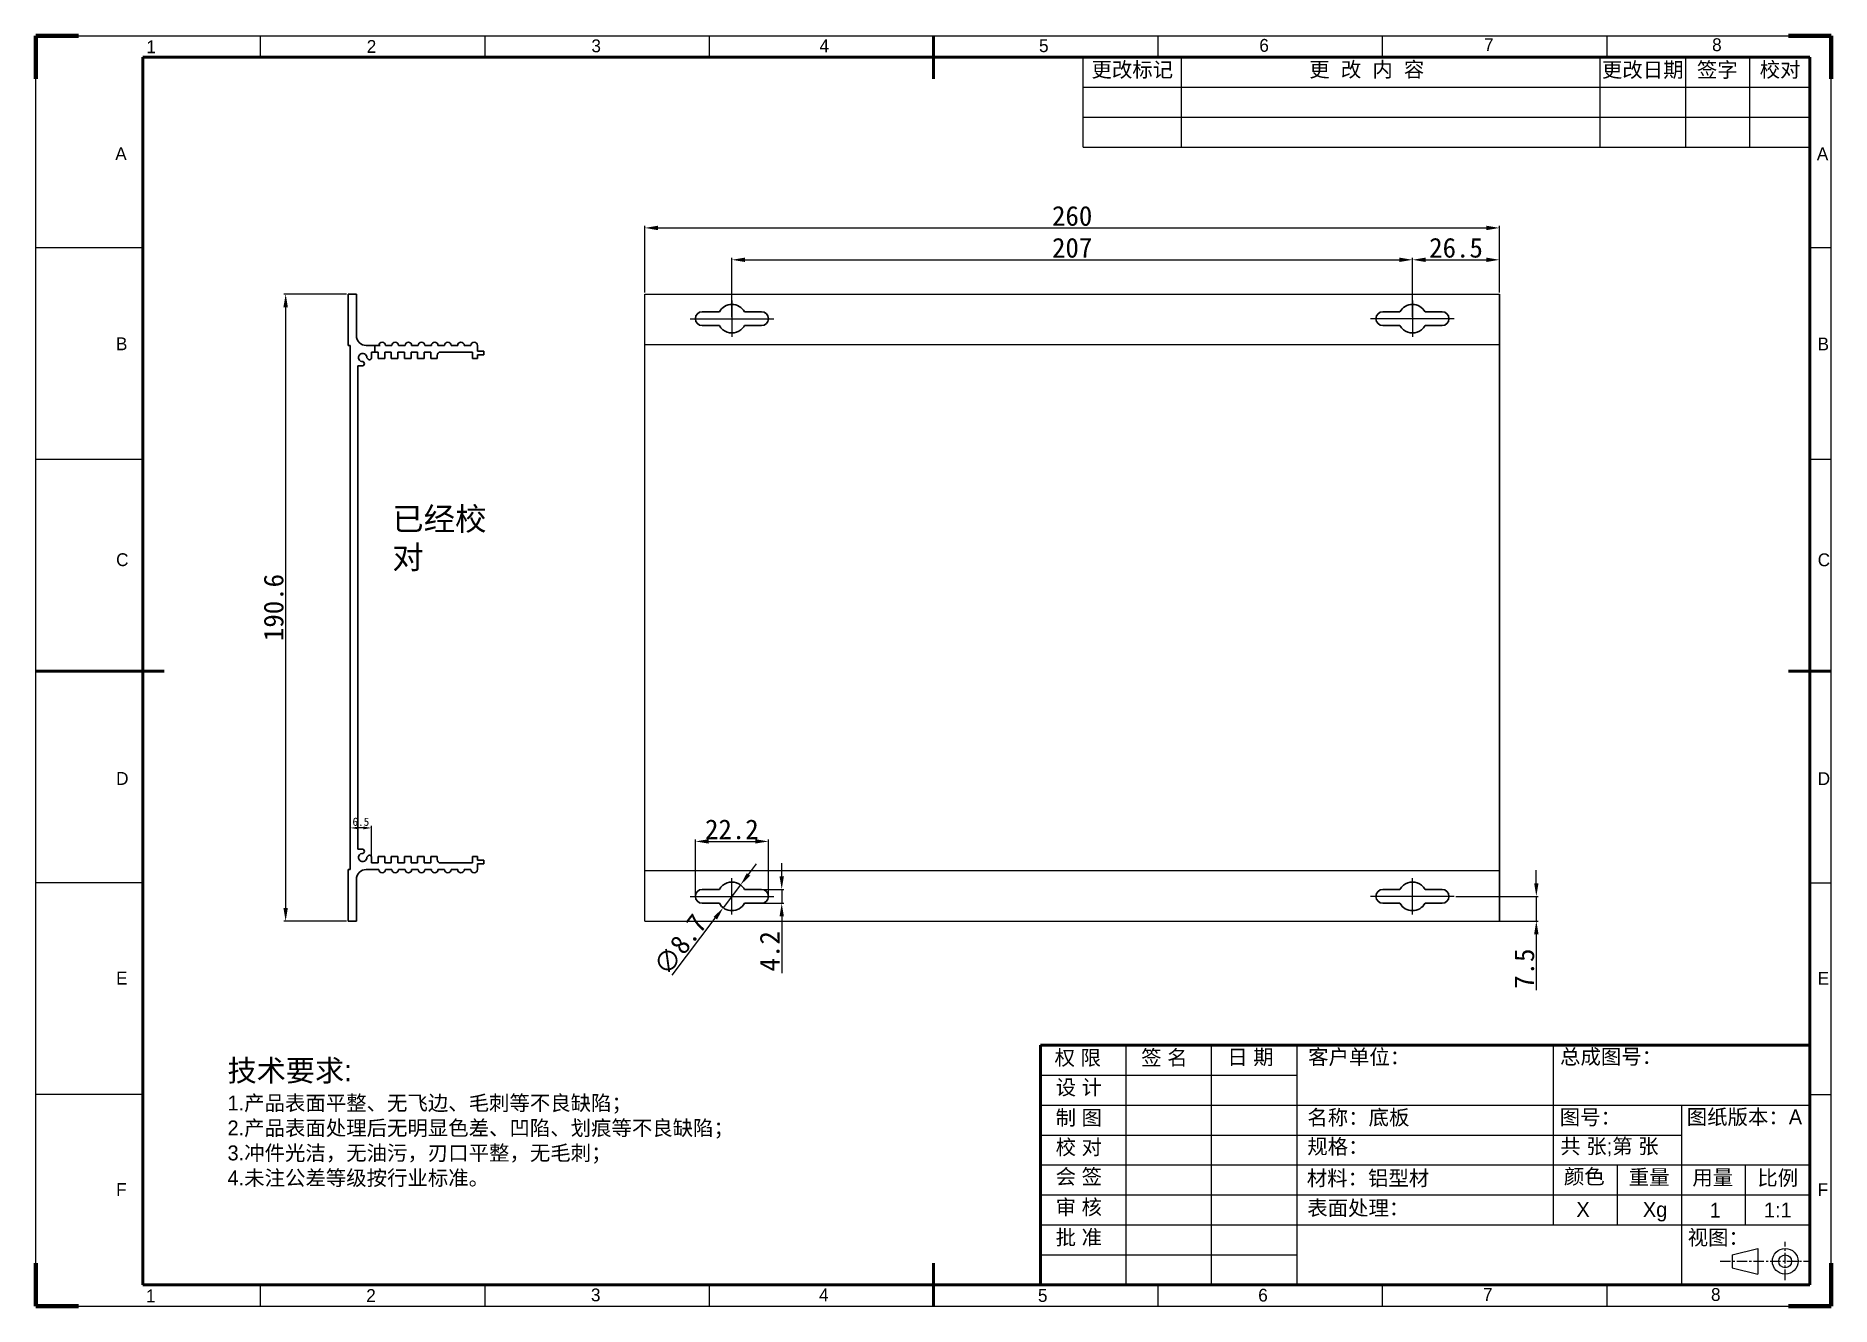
# Model space of a CAD drawing. Header units: millimetres. Extents: x 2638 to 4446, y 961 to 1347.
# Drawn here: x 2638 to 3184, y 961 to 1347 of the extents above; entities that cross this region are included whole.
import ezdxf

# ---------------------------------------------------------------- set-up
doc = ezdxf.new("R2010")
doc.units = ezdxf.units.MM
doc.linetypes.add('CENTER', pattern=[50.8, 31.75, -6.35, 6.35, -6.35])
for name, color, linetype, lineweight in [('中心线', 1, 'CENTER', 25), ('中心线层', 1, 'CENTER', 18), ('图框层', 7, 'Continuous', 18), ('注记层', 7, 'Continuous', 18), ('绘图层', 7, 'Continuous', 30)]:
    doc.layers.add(name, color=color, linetype=linetype, lineweight=lineweight)
doc.styles.get("Standard").update_dxf_attribs({"font": 'SimSun.ttf'})
doc.dimstyles.new('ISO-25', dxfattribs={"dimtxt": 2.5, "dimasz": 2.5, "dimexe": 0.6, "dimexo": 0.5, "dimtad": 1, "dimdsep": 46, "dimtxsty": 'Standard', "dimcen": 2.5, "dimclrd": 1, "dimclre": 1, "dimadec": 0, "dimazin": 0, "dimtfac": 1, "dimtmove": 0, "dimatfit": 3, "dimfxl": 1, "dimarcsym": 0})

msp = doc.modelspace()

# ---------------------------------------------------------------- texts
at = {"insert": (2746.438, 1203.914), "char_height": 2.5, "width": 29.19218, "attachment_point": 1}
msp.add_mtext('{\\H2.8x;已经校对}', dxfattribs=at)
at = {"layer": '注记层', "attachment_point": 1}
for s, insert, char_height, width in [('{\\fﾷￂￋￎ_GB2312|b0|i0|c134|p49;5}', (2943.141, 1346.206), 3.9, 32.19724), ('{\\fﾷￂￋￎ_GB2312|b0|i0|c134|p49;6}', (3010.143, 1346.309), 3.9, 32.19724), ('{\\fﾷￂￋￎ_GB2312|b0|i0|c134|p49;7}', (3078.49, 1346.5), 3.9, 32.19724), ('{\\fﾷￂￋￎ_GB2312|b0|i0|c134|p49;8}', (3147.853, 1346.5), 3.9, 32.19724), ('{\\fﾷￂￋￎ_GB2312|b0|i0|c134|p49;更改标记}', (2959.1, 1339.242), 4.55, 32.19724), ('{\\fﾷￂￋￎ_GB2312|b0|i0|c134|p49;更  改  内  容}', (3025.334, 1339.306), 4.55, 91.76091), ('{\\fﾷￂￋￎ_GB2312|b0|i0|c134|p49;更改日期}', (3114.346, 1339.208), 4.55, 32.19724), ('{\\fﾷￂￋￎ_GB2312|b0|i0|c134|p49;签字}', (3143.239, 1339.188), 4.55, 32.19724), ('{\\fSimSun|b0|i0|c134|p54;校对}', (3162.325, 1339.235), 4.55, 32.19724), ('{\\fﾷￂￋￎ_GB2312|b0|i0|c134|p49;权 限}', (2947.871, 1038.897), 4.55, 23.86273), ('{\\fﾷￂￋￎ_GB2312|b0|i0|c134|p49;签 名}', (2974.212, 1038.923), 4.55, 23.86273), ('{\\fﾷￂￋￎ_GB2312|b0|i0|c134|p49;日 期}', (3000.392, 1039.094), 4.55, 23.86273), ('客户单位：', (3024.991, 1039.134), 4.55, 80.94095), ('总成图号：', (3101.6, 1039.226), 4.55, 112.2671), ('{\\fﾷￂￋￎ_GB2312|b0|i0|c134|p49;设 计}', (2948.186, 1029.888), 4.55, 23.86273), ('{\\fﾷￂￋￎ_GB2312|b0|i0|c134|p49;制 图}', (2948.186, 1020.678), 4.55, 23.86273), ('名称：{\\fSimSun|b0|i0|c134|p54;底板}', (3024.753, 1020.749), 4.55, 64.07556), ('{\\fﾷￂￋￎ_GB2312|b0|i0|c134|p49;图号：}', (3101.508, 1020.814), 4.55, 34.27961), ('{\\fﾷￂￋￎ_GB2312|b0|i0|c134|p49;图纸版本：\\f@ﾷￂￋￎ_GB2312|b0|i0|c134|p49;A}', (3140.135, 1020.896), 4.55, 44.31598), ('{\\fﾷￂￋￎ_GB2312|b0|i0|c134|p49;校 对}', (2948.186, 1011.715), 4.55, 23.86273), ('规格：', (3024.731, 1011.917), 4.55, 64.07556), ('{\\fﾷￂￋￎ_GB2312|b0|i0|c134|p49;共 张;第 张}', (3101.685, 1011.997), 4.55, 51.53524), ('{\\fﾷￂￋￎ_GB2312|b0|i0|c134|p49;会 签}', (2948.186, 1002.754), 4.55, 23.86273), ('{\\fSimSun|b0|i0|c134|p2;材料：铝型材}', (3024.578, 1002.301), 4.55, 74.9644), ('{\\fﾷￂￋￎ_GB2312|b0|i0|c134|p49;颜色}', (3102.767, 1002.79), 4.55, 34.27961), ('{\\fﾷￂￋￎ_GB2312|b0|i0|c134|p49;重量}', (3122.496, 1002.573), 4.55, 34.27961), ('{\\fﾷￂￋￎ_GB2312|b0|i0|c134|p49;用量}', (3141.838, 1002.49), 4.55, 34.27961), ('{\\fﾷￂￋￎ_GB2312|b0|i0|c134|p49;比例}', (3161.604, 1002.36), 4.55, 34.27961), ('{\\fﾷￂￋￎ_GB2312|b0|i0|c134|p49;审 核}', (2948.186, 993.477), 4.55, 23.86273), ('表面处理：', (3024.716, 993.229), 4.55, 136.1492), ('{\\f@ﾷￂￋￎ_GB2312|b0|i0|c134|p49;X}', (3106.577, 992.767), 4.55, 34.27961), ('{\\f@ﾷￂￋￎ_GB2312|b0|i0|c134|p49;Xg}', (3126.783, 992.749), 4.55, 34.27961), ('{\\fﾷￂￋￎ_GB2312|b0|i0|c134|p49;1}', (3147.111, 992.53), 4.55, 34.27961), ('{\\fﾷￂￋￎ_GB2312|b0|i0|c134|p49;1:1}', (3163.606, 992.601), 4.55, 34.27961), ('{\\fﾷￂￋￎ_GB2312|b0|i0|c134|p49;批 准}', (2948.186, 984.281), 4.55, 23.86273), ('{\\fﾷￂￋￎ_GB2312|b0|i0|c134|p49;视图：}', (3140.413, 984.263), 4.55, 34.27961), ('{\\fﾷￂￋￎ_GB2312|b0|i0|c134|p49;6}', (3009.811, 966.402), 3.9, 32.19724), ('{\\fﾷￂￋￎ_GB2312|b0|i0|c134|p49;7}', (3078.157, 966.593), 3.9, 32.19724), ('{\\fﾷￂￋￎ_GB2312|b0|i0|c134|p49;8}', (3147.52, 966.593), 3.9, 32.19724), ('{\\fﾷￂￋￎ_GB2312|b0|i0|c134|p49;5}', (2942.808, 966.298), 3.9, 32.19724)]:
    msp.add_mtext(s, dxfattribs=dict(at, insert=insert, char_height=char_height, width=width))
at = {"layer": '注记层', "lineweight": 18, "insert": (2696.32, 1035.961), "char_height": 6.5, "width": 198.74868, "attachment_point": 1}
msp.add_mtext('{\\fﾷￂￋￎ_GB2312|b0|i0|c134|p49;技术要求:\\P\\H0.7x;1.产品表面平整、无飞边、毛刺等不良缺陷；\\P2.产品表面处理后无明显色差、凹陷、划痕等不良缺陷；\\P3.冲件光洁，无油污，刃口平整，无毛刺；\\P4.未注公差等级按行业标准。}', dxfattribs=at)

# ---------------------------------------------------------------- blocks, each defined once
blk = doc.blocks.new('12121')
at = {"layer": '注记层', "char_height": 3, "width": 24.7671, "attachment_point": 1}
for s, insert in [('{\\fﾷￂￋￎ_GB2312|b0|i0|c134|p49;A}', (511.03, 424.1)), ('{\\fﾷￂￋￎ_GB2312|b0|i0|c134|p49;B}', (511.2, 379.65)), ('{\\fﾷￂￋￎ_GB2312|b0|i0|c134|p49;C}', (511.23, 329.17)), ('{\\fﾷￂￋￎ_GB2312|b0|i0|c134|p49;D}', (511.23, 278.01)), ('{\\fﾷￂￋￎ_GB2312|b0|i0|c134|p49;E}', (511.23, 231.32)), ('{\\fﾷￂￋￎ_GB2312|b0|i0|c134|p49;F}', (511.23, 181.89))]:
    blk.add_mtext(s, dxfattribs=dict(at, insert=insert))
blk = doc.blocks.new('1DF')
at = {"layer": '注记层', "char_height": 3, "width": 24.7671, "attachment_point": 1}
for s, insert in [('{\\fﾷￂￋￎ_GB2312|b0|i0|c134|p49;1}', (518.32, 449.1)), ('{\\fﾷￂￋￎ_GB2312|b0|i0|c134|p49;2}', (569.86, 449.18)), ('{\\fﾷￂￋￎ_GB2312|b0|i0|c134|p49;3}', (622.43, 449.33)), ('{\\fﾷￂￋￎ_GB2312|b0|i0|c134|p49;4}', (675.79, 449.33))]:
    blk.add_mtext(s, dxfattribs=dict(at, insert=insert))
blk = doc.blocks.new('*D4')
at = {"color": 1, "lineweight": -2}
for p, q in [((3056.72, 1261.77), (3056.72, 1279.77)), ((3060.72, 1279.17), (3079.22, 1279.17)), ((3083.22, 1269.27), (3083.22, 1279.77))]:
    blk.add_line(p, q, dxfattribs=at)
at = {"color": 1}
for points in [[(3060.72, 1279.83), (3060.72, 1278.5), (3056.72, 1279.17)], [(3079.22, 1279.83), (3079.22, 1278.5), (3083.22, 1279.17)]]:
    blk.add_solid(points, dxfattribs=at)
at = {"layer": 'Defpoints', "color": 0}
for p in [(3083.22, 1279.17), (3083.22, 1268.77), (3056.72, 1261.27)]:
    blk.add_point(p, dxfattribs=at)
at = {"color": 0, "insert": (3069.97, 1282.79), "char_height": 6, "attachment_point": 5}
blk.add_mtext('26.5', dxfattribs=at)
blk = doc.blocks.new('*D5')
at = {"color": 1, "lineweight": -2}
for p, q in [((2849.72, 1261.77), (2849.72, 1279.77)), ((2853.72, 1279.17), (3052.72, 1279.17)), ((3056.72, 1261.77), (3056.72, 1279.77))]:
    blk.add_line(p, q, dxfattribs=at)
at = {"color": 1}
for points in [[(2853.72, 1279.83), (2853.72, 1278.5), (2849.72, 1279.17)], [(3052.72, 1279.83), (3052.72, 1278.5), (3056.72, 1279.17)]]:
    blk.add_solid(points, dxfattribs=at)
at = {"layer": 'Defpoints', "color": 0}
for p in [(3056.72, 1279.17), (2849.72, 1261.27), (3056.72, 1261.27)]:
    blk.add_point(p, dxfattribs=at)
at = {"color": 0, "insert": (2953.22, 1282.79), "char_height": 6, "attachment_point": 5}
blk.add_mtext('207', dxfattribs=at)
blk = doc.blocks.new('*D6')
at = {"color": 1, "lineweight": -2}
for p, q in [((3094.39, 1089.67), (3094.39, 1093.67)), ((3069.94, 1085.67), (3094.99, 1085.67)), ((3094.39, 1085.67), (3094.39, 1078.17)), ((3082.22, 1078.17), (3094.99, 1078.17)), ((3094.39, 1074.17), (3094.39, 1057.19))]:
    blk.add_line(p, q, dxfattribs=at)
at = {"color": 1}
for points in [[(3093.72, 1089.67), (3095.06, 1089.67), (3094.39, 1085.67)], [(3093.72, 1074.17), (3095.06, 1074.17), (3094.39, 1078.17)]]:
    blk.add_solid(points, dxfattribs=at)
at = {"layer": 'Defpoints', "color": 0}
for p in [(3069.44, 1085.67), (3081.72, 1078.17), (3094.39, 1078.17)]:
    blk.add_point(p, dxfattribs=at)
at = {"color": 0, "insert": (3090.77, 1063.68), "char_height": 6, "attachment_point": 5, "rotation": 90}
blk.add_mtext('7.5', dxfattribs=at)
blk = doc.blocks.new('*D12')
at = {"color": 1, "lineweight": -2}
for p, q in [((2838.62, 1086.17), (2838.62, 1102.97)), ((2860.82, 1086.17), (2860.82, 1102.97)), ((2842.62, 1102.37), (2856.82, 1102.37))]:
    blk.add_line(p, q, dxfattribs=at)
at = {"color": 1}
for points in [[(2842.62, 1103.04), (2842.62, 1101.71), (2838.62, 1102.37)], [(2856.82, 1103.04), (2856.82, 1101.71), (2860.82, 1102.37)]]:
    blk.add_solid(points, dxfattribs=at)
at = {"layer": 'Defpoints', "color": 0}
for p in [(2860.82, 1102.37), (2838.62, 1085.67), (2860.82, 1085.67)]:
    blk.add_point(p, dxfattribs=at)
at = {"color": 0, "insert": (2849.72, 1106), "char_height": 6, "attachment_point": 5}
blk.add_mtext('22.2', dxfattribs=at)
blk = doc.blocks.new('*D13')
at = {"color": 1, "lineweight": -2}
for p, q in [((2864.88, 1091.77), (2864.88, 1095.77)), ((2859.22, 1087.77), (2865.48, 1087.77)), ((2864.88, 1087.77), (2864.88, 1083.57)), ((2857.87, 1083.57), (2865.48, 1083.57)), ((2864.88, 1079.57), (2864.88, 1062.36))]:
    blk.add_line(p, q, dxfattribs=at)
at = {"color": 1}
for points in [[(2864.21, 1091.77), (2865.55, 1091.77), (2864.88, 1087.77)], [(2864.21, 1079.57), (2865.55, 1079.57), (2864.88, 1083.57)]]:
    blk.add_solid(points, dxfattribs=at)
at = {"layer": 'Defpoints', "color": 0}
for p in [(2858.72, 1087.77), (2857.37, 1083.57), (2864.88, 1083.57)]:
    blk.add_point(p, dxfattribs=at)
at = {"color": 0, "insert": (2861.26, 1068.97), "char_height": 6, "attachment_point": 5, "rotation": 90}
blk.add_mtext('4.2', dxfattribs=at)
blk = doc.blocks.new('*D14')
at = {"color": 1, "lineweight": -2}
for p, q in [((2854.77, 1092.32), (2857.19, 1095.51)), ((2852.35, 1089.14), (2847.09, 1082.21)), ((2831.53, 1061.71), (2844.67, 1079.02))]:
    blk.add_line(p, q, dxfattribs=at)
at = {"color": 1}
for points in [[(2854.24, 1092.73), (2855.3, 1091.92), (2852.35, 1089.14)], [(2844.14, 1079.43), (2845.21, 1078.62), (2847.09, 1082.21)]]:
    blk.add_solid(points, dxfattribs=at)
at = {"layer": 'Defpoints', "color": 0}
for p in [(2852.35, 1089.14), (2847.09, 1082.21)]:
    blk.add_point(p, dxfattribs=at)
at = {"color": 0, "insert": (2834, 1070.96), "char_height": 6, "attachment_point": 5, "rotation": 52.7902}
blk.add_mtext('∅8.7', dxfattribs=at)
blk = doc.blocks.new('*D15')
at = {"color": 1, "lineweight": -2}
for p, q in [((2823.22, 1269.27), (2823.22, 1289.46)), ((2827.22, 1288.86), (3079.22, 1288.86)), ((3083.22, 1269.27), (3083.22, 1289.46))]:
    blk.add_line(p, q, dxfattribs=at)
at = {"color": 1}
for points in [[(2827.22, 1289.53), (2827.22, 1288.19), (2823.22, 1288.86)], [(3079.22, 1289.53), (3079.22, 1288.19), (3083.22, 1288.86)]]:
    blk.add_solid(points, dxfattribs=at)
at = {"layer": 'Defpoints', "color": 0}
for p in [(3083.22, 1288.86), (2823.22, 1268.77), (3083.22, 1268.77)]:
    blk.add_point(p, dxfattribs=at)
at = {"color": 0, "insert": (2953.22, 1292.48), "char_height": 6, "attachment_point": 5}
blk.add_mtext('260', dxfattribs=at)
blk = doc.blocks.new('*D17')
at = {"color": 1, "lineweight": -2}
for p, q in [((2732.53, 1268.77), (2713.4, 1268.77)), ((2714, 1264.77), (2714, 1082.17)), ((2732.53, 1078.17), (2713.4, 1078.17))]:
    blk.add_line(p, q, dxfattribs=at)
at = {"color": 1}
for points in [[(2713.33, 1264.77), (2714.67, 1264.77), (2714, 1268.77)], [(2713.33, 1082.17), (2714.67, 1082.17), (2714, 1078.17)]]:
    blk.add_solid(points, dxfattribs=at)
at = {"layer": 'Defpoints', "color": 0}
for p in [(2733.03, 1268.77), (2714, 1078.17), (2733.03, 1078.17)]:
    blk.add_point(p, dxfattribs=at)
at = {"color": 0, "insert": (2710.37, 1173.47), "char_height": 6, "attachment_point": 5, "rotation": 90}
blk.add_mtext('190.6', dxfattribs=at)
blk = doc.blocks.new('*D40')
at = {"color": 1, "lineweight": -2}
for p, q in [((2733.63, 1099.08), (2733.63, 1107.07)), ((2737.63, 1106.47), (2736.13, 1106.47)), ((2740.13, 1097.21), (2740.13, 1107.07))]:
    blk.add_line(p, q, dxfattribs=at)
at = {"color": 1}
for points in [[(2736.13, 1106.88), (2736.13, 1106.05), (2733.63, 1106.47)], [(2737.63, 1106.88), (2737.63, 1106.05), (2740.13, 1106.47)]]:
    blk.add_solid(points, dxfattribs=at)
at = {"layer": 'Defpoints', "color": 0}
for p in [(2733.63, 1106.47), (2733.63, 1098.58), (2740.13, 1096.71)]:
    blk.add_point(p, dxfattribs=at)
at = {"color": 0, "insert": (2736.88, 1108.34), "char_height": 2.5, "attachment_point": 5}
blk.add_mtext('6.5', dxfattribs=at)

# ---------------------------------------------------------------- dimensions: what is measured, and where the dimension line sits
for base, p1, p2, picture, middle in [((3083.224, 1288.859), (2823.224, 1268.774), (3083.224, 1268.774), '*D15', (2953.224, 1292.484)), ((3056.724, 1279.166), (2849.724, 1261.274), (3056.724, 1261.274), '*D5', (2953.224, 1282.791)), ((3083.224, 1279.166), (3056.724, 1261.274), (3083.224, 1268.774), '*D4', (3069.974, 1282.791)), ((2860.824, 1102.374), (2838.624, 1085.674), (2860.824, 1085.674), '*D12', (2849.724, 1105.999))]:
    dim = msp.add_linear_dim(base=base, p1=p1, p2=p2, dimstyle='ISO-25', override={"dimtxt": 6, "dimasz": 4})
    dim.commit()
    dim.dimension.update_dxf_attribs({"geometry": picture, "text_midpoint": middle})
for base, p1, p2, picture, middle in [((2713.999, 1078.174), (2733.028, 1268.774), (2733.028, 1078.174), '*D17', (2710.374, 1173.474)), ((2864.881, 1083.574), (2858.724, 1087.774), (2857.367, 1083.574), '*D13', (2861.256, 1068.965)), ((3094.391, 1078.174), (3069.444, 1085.674), (3081.724, 1078.174), '*D6', (3090.766, 1063.682))]:
    dim = msp.add_linear_dim(base=base, p1=p1, p2=p2, angle=90, dimstyle='ISO-25', override={"dimtxt": 6, "dimasz": 4})
    dim.commit()
    dim.dimension.update_dxf_attribs({"geometry": picture, "text_midpoint": middle})
dim = msp.add_linear_dim(base=(2733.628, 1106.467), p1=(2740.128, 1096.709), p2=(2733.628, 1098.578), dimstyle='ISO-25')
dim.commit()
dim.dimension.update_dxf_attribs({"geometry": '*D40', "text_midpoint": (2736.878, 1108.342)})
dim = msp.add_diameter_dim_2p(p1=(2852.355, 1089.138), p2=(2847.094, 1082.209), dimstyle='ISO-25', override={"dimtxt": 6, "dimasz": 4})
dim.commit()
dim.dimension.update_dxf_attribs({"geometry": '*D14', "text_midpoint": (2834.004, 1070.965)})

# ---------------------------------------------------------------- linework, layer by layer
for p, q in [((2823.224, 1268.774), (3083.224, 1268.774)), ((2823.224, 1078.174), (2823.224, 1268.774)), ((3083.224, 1268.774), (3083.224, 1078.174)), ((3083.224, 1078.174), (3083.224, 1268.774)), ((2823.224, 1253.424), (3083.224, 1253.424)), ((2823.224, 1093.524), (3083.224, 1093.524)), ((2823.224, 1078.174), (3083.224, 1078.174))]:
    msp.add_line(p, q)
at = {"layer": '中心线'}
for p, q in [((2849.724, 1266.824), (2849.724, 1255.724)), ((3056.724, 1266.824), (3056.724, 1255.724)), ((2837.005, 1261.274), (2862.444, 1261.274)), ((3069.444, 1261.274), (3044.005, 1261.274)), ((2849.724, 1080.124), (2849.724, 1091.224)), ((3056.724, 1080.124), (3056.724, 1091.224)), ((2837.005, 1085.674), (2862.444, 1085.674)), ((3069.444, 1085.674), (3044.005, 1085.674))]:
    msp.add_line(p, q, dxfattribs=at)
at = {"layer": '中心线层', "ltscale": 0.1}
for p, q in [((3170.08, 969.035), (3170.08, 980.63)), ((3150.281, 974.743), (3177.148, 974.743))]:
    msp.add_line(p, q, dxfattribs=at)
at = {"layer": '图框层', "lineweight": 18}
for p, q in [((2638.043, 961.124), (2638.043, 1347.224)), ((2638.043, 1347.224), (3184.043, 1347.224)), ((2774.543, 1347.224), (2774.543, 1340.724)), ((3184.043, 961.124), (3184.043, 1347.224)), ((3021.543, 1013.124), (3099.543, 1013.124)), ((3099.543, 1013.124), (3138.543, 1013.124)), ((3021.543, 994.924), (3099.543, 994.924)), ((2774.543, 967.624), (2774.543, 961.124)), ((2638.043, 961.124), (3184.043, 961.124))]:
    msp.add_line(p, q, dxfattribs=at)
at = {"layer": '图框层', "lineweight": 100}
for p, q in [((2638.043, 1347.224), (2651.043, 1347.224)), ((2638.043, 1347.224), (2638.043, 1334.224)), ((3184.043, 1347.224), (3171.043, 1347.224)), ((3184.043, 1347.224), (3184.043, 1334.224)), ((2638.043, 961.124), (2638.043, 974.124)), ((3184.043, 961.124), (3184.043, 974.124)), ((2638.043, 961.124), (2651.043, 961.124)), ((3184.043, 961.124), (3171.043, 961.124))]:
    msp.add_line(p, q, dxfattribs=at)
at = {"layer": '图框层'}
for p, q in [((2706.293, 1347.224), (2706.293, 1340.724)), ((2842.793, 1347.224), (2842.793, 1340.724)), ((2979.293, 1347.224), (2979.293, 1340.724)), ((3047.543, 1347.224), (3047.543, 1340.724)), ((3115.793, 1347.224), (3115.793, 1340.724)), ((2956.543, 1313.424), (2956.543, 1340.724)), ((2986.443, 1313.424), (2986.443, 1340.724)), ((3113.843, 1313.424), (3113.843, 1340.724)), ((3139.843, 1313.424), (3139.843, 1340.724)), ((3159.343, 1313.424), (3159.343, 1340.724)), ((2956.543, 1331.624), (3177.543, 1331.624)), ((2956.543, 1322.524), (3177.543, 1322.524)), ((2956.543, 1313.424), (3177.543, 1313.424)), ((2638.043, 1282.874), (2670.543, 1282.874)), ((3177.543, 1282.874), (3184.043, 1282.874)), ((2638.043, 1218.524), (2670.543, 1218.524)), ((3177.543, 1218.524), (3184.043, 1218.524)), ((2670.543, 1089.824), (2638.043, 1089.824)), ((3177.543, 1089.824), (3184.043, 1089.824)), ((2969.543, 1040.424), (2969.543, 967.624)), ((2995.543, 1040.424), (2995.543, 967.624)), ((3021.543, 1040.424), (3021.543, 967.624)), ((3099.543, 1040.424), (3099.543, 985.824)), ((3177.543, 1040.424), (3177.543, 967.624)), ((2943.543, 1031.324), (3021.543, 1031.324)), ((2670.543, 1025.474), (2638.043, 1025.474)), ((2943.543, 1022.224), (3021.543, 1022.224)), ((2943.543, 1022.224), (3177.543, 1022.224)), ((3138.543, 1022.224), (3138.543, 967.624)), ((3177.543, 1025.474), (3184.043, 1025.474)), ((2943.543, 1013.124), (3021.543, 1013.124)), ((2943.543, 1004.024), (3021.543, 1004.024)), ((2943.543, 1004.024), (3177.543, 1004.024)), ((3119.043, 985.824), (3119.043, 1004.024)), ((3158.043, 985.824), (3158.043, 1004.024)), ((2943.543, 994.924), (3021.543, 994.924)), ((3099.543, 994.924), (3177.543, 994.924)), ((2943.543, 985.824), (3021.543, 985.824)), ((2943.543, 985.824), (3177.543, 985.824)), ((3153.935, 976.693), (3161.735, 978.643)), ((3161.735, 978.643), (3161.735, 970.843)), ((2943.543, 976.724), (3021.543, 976.724)), ((3153.935, 976.693), (3153.935, 972.793)), ((3153.935, 972.793), (3161.735, 970.843)), ((2706.293, 967.624), (2706.293, 961.124)), ((2842.793, 967.624), (2842.793, 961.124)), ((2943.543, 967.624), (3177.543, 967.624)), ((2979.293, 967.624), (2979.293, 961.124)), ((3047.543, 967.624), (3047.543, 961.124)), ((3115.793, 967.624), (3115.793, 961.124))]:
    msp.add_line(p, q, dxfattribs=at)
at = {"layer": '图框层', "lineweight": 50}
for p, q in [((2911.043, 1347.224), (2911.043, 1340.724)), ((2670.543, 967.624), (2670.543, 1340.724)), ((2670.543, 1340.724), (3177.543, 1340.724)), ((2911.043, 1340.724), (2911.043, 1334.224)), ((3177.543, 967.624), (3177.543, 1340.724)), ((2670.543, 1154.174), (2638.043, 1154.174)), ((2670.543, 1154.174), (2677.043, 1154.174)), ((3177.543, 1154.174), (3171.043, 1154.174)), ((3177.543, 1154.174), (3184.043, 1154.174)), ((2943.543, 1040.424), (2943.543, 967.624)), ((2943.543, 1040.424), (3177.543, 1040.424)), ((2911.043, 967.624), (2911.043, 974.124)), ((2670.543, 967.624), (3177.543, 967.624)), ((2911.043, 967.624), (2911.043, 961.124))]:
    msp.add_line(p, q, dxfattribs=at)
at = {"layer": '图框层'}
for radius in [3.903, 1.95]:
    msp.add_circle((3170.08, 974.743), radius, dxfattribs=at)
at = {"layer": '绘图层', "color": 7}
for p, q in [((2733.028, 1253.124), (2733.028, 1268.774)), ((2735.528, 1268.774), (2733.028, 1268.774)), ((2733.028, 1268.774), (2733.028, 1253.124)), ((2733.028, 1268.774), (2735.528, 1268.774)), ((2735.528, 1256.124), (2735.528, 1268.774)), ((2735.528, 1268.774), (2735.528, 1256.124)), ((2733.028, 1253.124), (2733.628, 1253.124)), ((2733.028, 1253.124), (2733.628, 1253.124)), ((2733.628, 1093.824), (2733.628, 1253.124)), ((2738.528, 1253.124), (2742.708, 1253.124)), ((2738.528, 1253.124), (2742.328, 1253.124)), ((2740.128, 1251.124), (2740.128, 1249.354)), ((2740.128, 1251.124), (2742.128, 1251.124)), ((2741.128, 1251.124), (2741.128, 1253.124)), ((2742.128, 1251.124), (2742.128, 1249.124)), ((2744.128, 1251.124), (2744.128, 1249.124)), ((2744.128, 1251.124), (2746.128, 1251.124)), ((2744.328, 1253.124), (2746.328, 1253.124)), ((2746.128, 1251.124), (2746.128, 1249.124)), ((2748.128, 1251.124), (2748.128, 1249.124)), ((2748.128, 1251.124), (2750.128, 1251.124)), ((2748.328, 1253.124), (2750.328, 1253.124)), ((2750.128, 1251.124), (2750.128, 1249.124)), ((2752.128, 1251.124), (2752.128, 1249.124)), ((2752.128, 1251.124), (2754.128, 1251.124)), ((2752.328, 1253.124), (2754.328, 1253.124)), ((2754.128, 1251.124), (2754.128, 1249.124)), ((2756.128, 1251.124), (2756.128, 1249.124)), ((2756.128, 1251.124), (2758.128, 1251.124)), ((2756.328, 1253.124), (2758.328, 1253.124)), ((2758.128, 1251.124), (2758.128, 1249.124)), ((2760.328, 1253.124), (2762.328, 1253.124)), ((2761.128, 1251.124), (2770.828, 1251.124)), ((2764.328, 1253.124), (2766.328, 1253.124)), ((2768.328, 1253.124), (2770.328, 1253.124)), ((2770.828, 1251.124), (2770.828, 1249.124)), ((2772.328, 1253.124), (2772.328, 1251.424)), ((2772.328, 1251.424), (2774.228, 1251.424)), ((2774.228, 1251.424), (2774.228, 1250.324)), ((2735.928, 1099.974), (2735.928, 1246.974)), ((2735.928, 1246.974), (2737.348, 1246.974)), ((2737.773, 1247.998), (2737.542, 1248.229)), ((2739.104, 1248.929), (2738.673, 1249.36)), ((2744.128, 1249.124), (2742.128, 1249.124)), ((2748.128, 1249.124), (2746.128, 1249.124)), ((2752.128, 1249.124), (2750.128, 1249.124)), ((2756.128, 1249.124), (2754.128, 1249.124)), ((2760.128, 1249.124), (2758.128, 1249.124)), ((2760.128, 1250.124), (2760.128, 1249.124)), ((2770.828, 1249.124), (2772.328, 1249.124)), ((2772.328, 1250.324), (2772.328, 1249.124)), ((2772.328, 1250.324), (2774.228, 1250.324)), ((2735.928, 1099.974), (2737.348, 1099.974)), ((2737.773, 1098.95), (2737.542, 1098.719)), ((2739.104, 1098.018), (2738.673, 1097.587)), ((2740.128, 1095.824), (2740.128, 1097.594)), ((2742.128, 1095.824), (2742.128, 1097.824)), ((2744.128, 1097.824), (2742.128, 1097.824)), ((2744.128, 1095.824), (2744.128, 1097.824)), ((2746.128, 1095.824), (2746.128, 1097.824)), ((2748.128, 1097.824), (2746.128, 1097.824)), ((2748.128, 1095.824), (2748.128, 1097.824)), ((2750.128, 1095.824), (2750.128, 1097.824)), ((2752.128, 1097.824), (2750.128, 1097.824)), ((2752.128, 1095.824), (2752.128, 1097.824)), ((2754.128, 1095.824), (2754.128, 1097.824)), ((2756.128, 1097.824), (2754.128, 1097.824)), ((2756.128, 1095.824), (2756.128, 1097.824)), ((2758.128, 1095.824), (2758.128, 1097.824)), ((2760.128, 1097.824), (2758.128, 1097.824)), ((2760.128, 1096.824), (2760.128, 1097.824)), ((2770.828, 1095.824), (2770.828, 1097.824)), ((2770.828, 1097.824), (2772.328, 1097.824)), ((2772.328, 1096.624), (2772.328, 1097.824)), ((2733.028, 1078.174), (2733.028, 1093.824)), ((2733.028, 1093.824), (2733.628, 1093.824)), ((2738.528, 1093.824), (2742.328, 1093.824)), ((2740.128, 1095.824), (2742.128, 1095.824)), ((2744.128, 1095.824), (2746.128, 1095.824)), ((2744.328, 1093.824), (2746.328, 1093.824)), ((2748.128, 1095.824), (2750.128, 1095.824)), ((2748.328, 1093.824), (2750.328, 1093.824)), ((2752.128, 1095.824), (2754.128, 1095.824)), ((2752.328, 1093.824), (2754.328, 1093.824)), ((2756.128, 1095.824), (2758.128, 1095.824)), ((2756.328, 1093.824), (2758.328, 1093.824)), ((2760.328, 1093.824), (2762.328, 1093.824)), ((2761.128, 1095.824), (2770.828, 1095.824)), ((2764.328, 1093.824), (2766.328, 1093.824)), ((2768.328, 1093.824), (2770.328, 1093.824)), ((2772.328, 1096.624), (2774.228, 1096.624)), ((2772.328, 1093.824), (2772.328, 1095.524)), ((2772.328, 1095.524), (2774.228, 1095.524)), ((2772.328, 1093.824), (2772.328, 1095.324)), ((2774.228, 1095.524), (2774.228, 1096.624)), ((2735.528, 1078.174), (2735.528, 1090.824)), ((2733.028, 1078.174), (2735.528, 1078.174))]:
    msp.add_line(p, q, dxfattribs=at)
at = {"layer": '绘图层', "color": 7, "linetype": 'Continuous'}
for p, q in [((2840.724, 1263.374), (2845.915, 1263.374)), ((2853.534, 1263.374), (2858.724, 1263.374)), ((3052.915, 1263.374), (3047.724, 1263.374)), ((3065.724, 1263.374), (3060.534, 1263.374)), ((2845.915, 1259.174), (2840.724, 1259.174)), ((2858.724, 1259.174), (2853.534, 1259.174)), ((3047.724, 1259.174), (3052.915, 1259.174)), ((3060.534, 1259.174), (3065.724, 1259.174)), ((2845.915, 1087.774), (2840.724, 1087.774)), ((2858.724, 1087.774), (2853.534, 1087.774)), ((3047.724, 1087.774), (3052.915, 1087.774)), ((3060.534, 1087.774), (3065.724, 1087.774)), ((2840.724, 1083.574), (2845.915, 1083.574)), ((2853.534, 1083.574), (2858.724, 1083.574)), ((3052.915, 1083.574), (3047.724, 1083.574)), ((3065.724, 1083.574), (3060.534, 1083.574))]:
    msp.add_line(p, q, dxfattribs=at)
for centre, radius, start, end in [((2840.724, 1261.274), 2.1, 90, 270), ((2849.724, 1261.274), 4.35, 28.86573, 151.13427), ((2858.724, 1261.274), 2.1, 270, 90), ((3047.724, 1261.274), 2.1, 90, 270), ((3056.724, 1261.274), 4.35, 28.86573, 151.13427), ((3065.724, 1261.274), 2.1, 270, 90), ((2849.724, 1261.274), 4.35, 208.86573, 231.40815), ((2849.724, 1261.274), 4.35, 231.40815, 308.59185), ((2849.724, 1261.274), 4.35, 308.59185, 331.13427), ((3056.724, 1261.274), 4.35, 208.86573, 231.40815), ((3056.724, 1261.274), 4.35, 231.40815, 308.59185), ((3056.724, 1261.274), 4.35, 308.59185, 331.13427), ((2840.724, 1085.674), 2.1, 90, 270), ((2849.724, 1085.674), 4.35, 128.59185, 151.13427), ((2849.724, 1085.674), 4.35, 51.40815, 128.59185), ((2849.724, 1085.674), 4.35, 28.86573, 51.40815), ((2858.724, 1085.674), 2.1, 270, 90), ((3047.724, 1085.674), 2.1, 90, 270), ((3056.724, 1085.674), 4.35, 128.59185, 151.13427), ((3056.724, 1085.674), 4.35, 51.40815, 128.59185), ((3056.724, 1085.674), 4.35, 28.86573, 51.40815), ((3065.724, 1085.674), 2.1, 270, 90), ((2849.724, 1085.674), 4.35, 208.86573, 331.13427), ((3056.724, 1085.674), 4.35, 208.86573, 331.13427)]:
    msp.add_arc(centre, radius, start, end, dxfattribs=at)
at = {"layer": '绘图层', "color": 7}
for centre, radius, start, end in [((2738.528, 1256.124), 3, 180, 270), ((2738.528, 1256.124), 3, 180, 270), ((2737.428, 1249.474), 1.25, 354.79182, 275.20818), ((2743.328, 1253.124), 1, 0, 180), ((2747.328, 1253.124), 1, 0, 180), ((2751.328, 1253.124), 1, 0, 180), ((2755.328, 1253.124), 1, 0, 180), ((2759.328, 1253.124), 1, 0, 180), ((2761.128, 1250.124), 1, 90, 180), ((2763.328, 1253.124), 1, 0, 180), ((2767.328, 1253.124), 1, 0, 180), ((2771.328, 1253.124), 1, 0, 180), ((2737.348, 1247.574), 0.6, 270, 45), ((2739.528, 1249.354), 0.6, 225, 0), ((2737.428, 1097.474), 1.25, 84.79182, 5.20818), ((2737.348, 1099.374), 0.6, 315, 90), ((2739.528, 1097.594), 0.6, 0, 135), ((2738.528, 1090.824), 3, 90, 180), ((2743.328, 1093.824), 1, 180, 0), ((2747.328, 1093.824), 1, 180, 0), ((2751.328, 1093.824), 1, 180, 0), ((2755.328, 1093.824), 1, 180, 0), ((2759.328, 1093.824), 1, 180, 0), ((2761.128, 1096.824), 1, 180, 270), ((2763.328, 1093.824), 1, 180, 0), ((2767.328, 1093.824), 1, 180, 0), ((2771.328, 1093.824), 1, 180, 0)]:
    msp.add_arc(centre, radius, start, end, dxfattribs=at)

# ---------------------------------------------------------------- block references
at = {"layer": '图框层', "lineweight": 50, "xscale": 1.299999999999955, "yscale": 1.299999999999955, "zscale": 1.299999999999955}
for p in [(1997.838, 762.04), (1997.696, 382.345)]:
    msp.add_blockref('1DF', p, dxfattribs=at)
at = {"layer": '图框层', "xscale": 1.299999999999955, "yscale": 1.299999999999955, "zscale": 1.299999999999955}
for p in [(1997.838, 762.04), (2515.371, 762.004)]:
    msp.add_blockref('12121', p, dxfattribs=at)

msp.set_redraw_order([(e.dxf.handle, doc.entitydb.next_handle()) for e in msp.query("TEXT MTEXT ATTDEF DIMENSION ARC_DIMENSION")])  # texts and dimensions are drawn at this point

doc.saveas('drawing.dxf')
